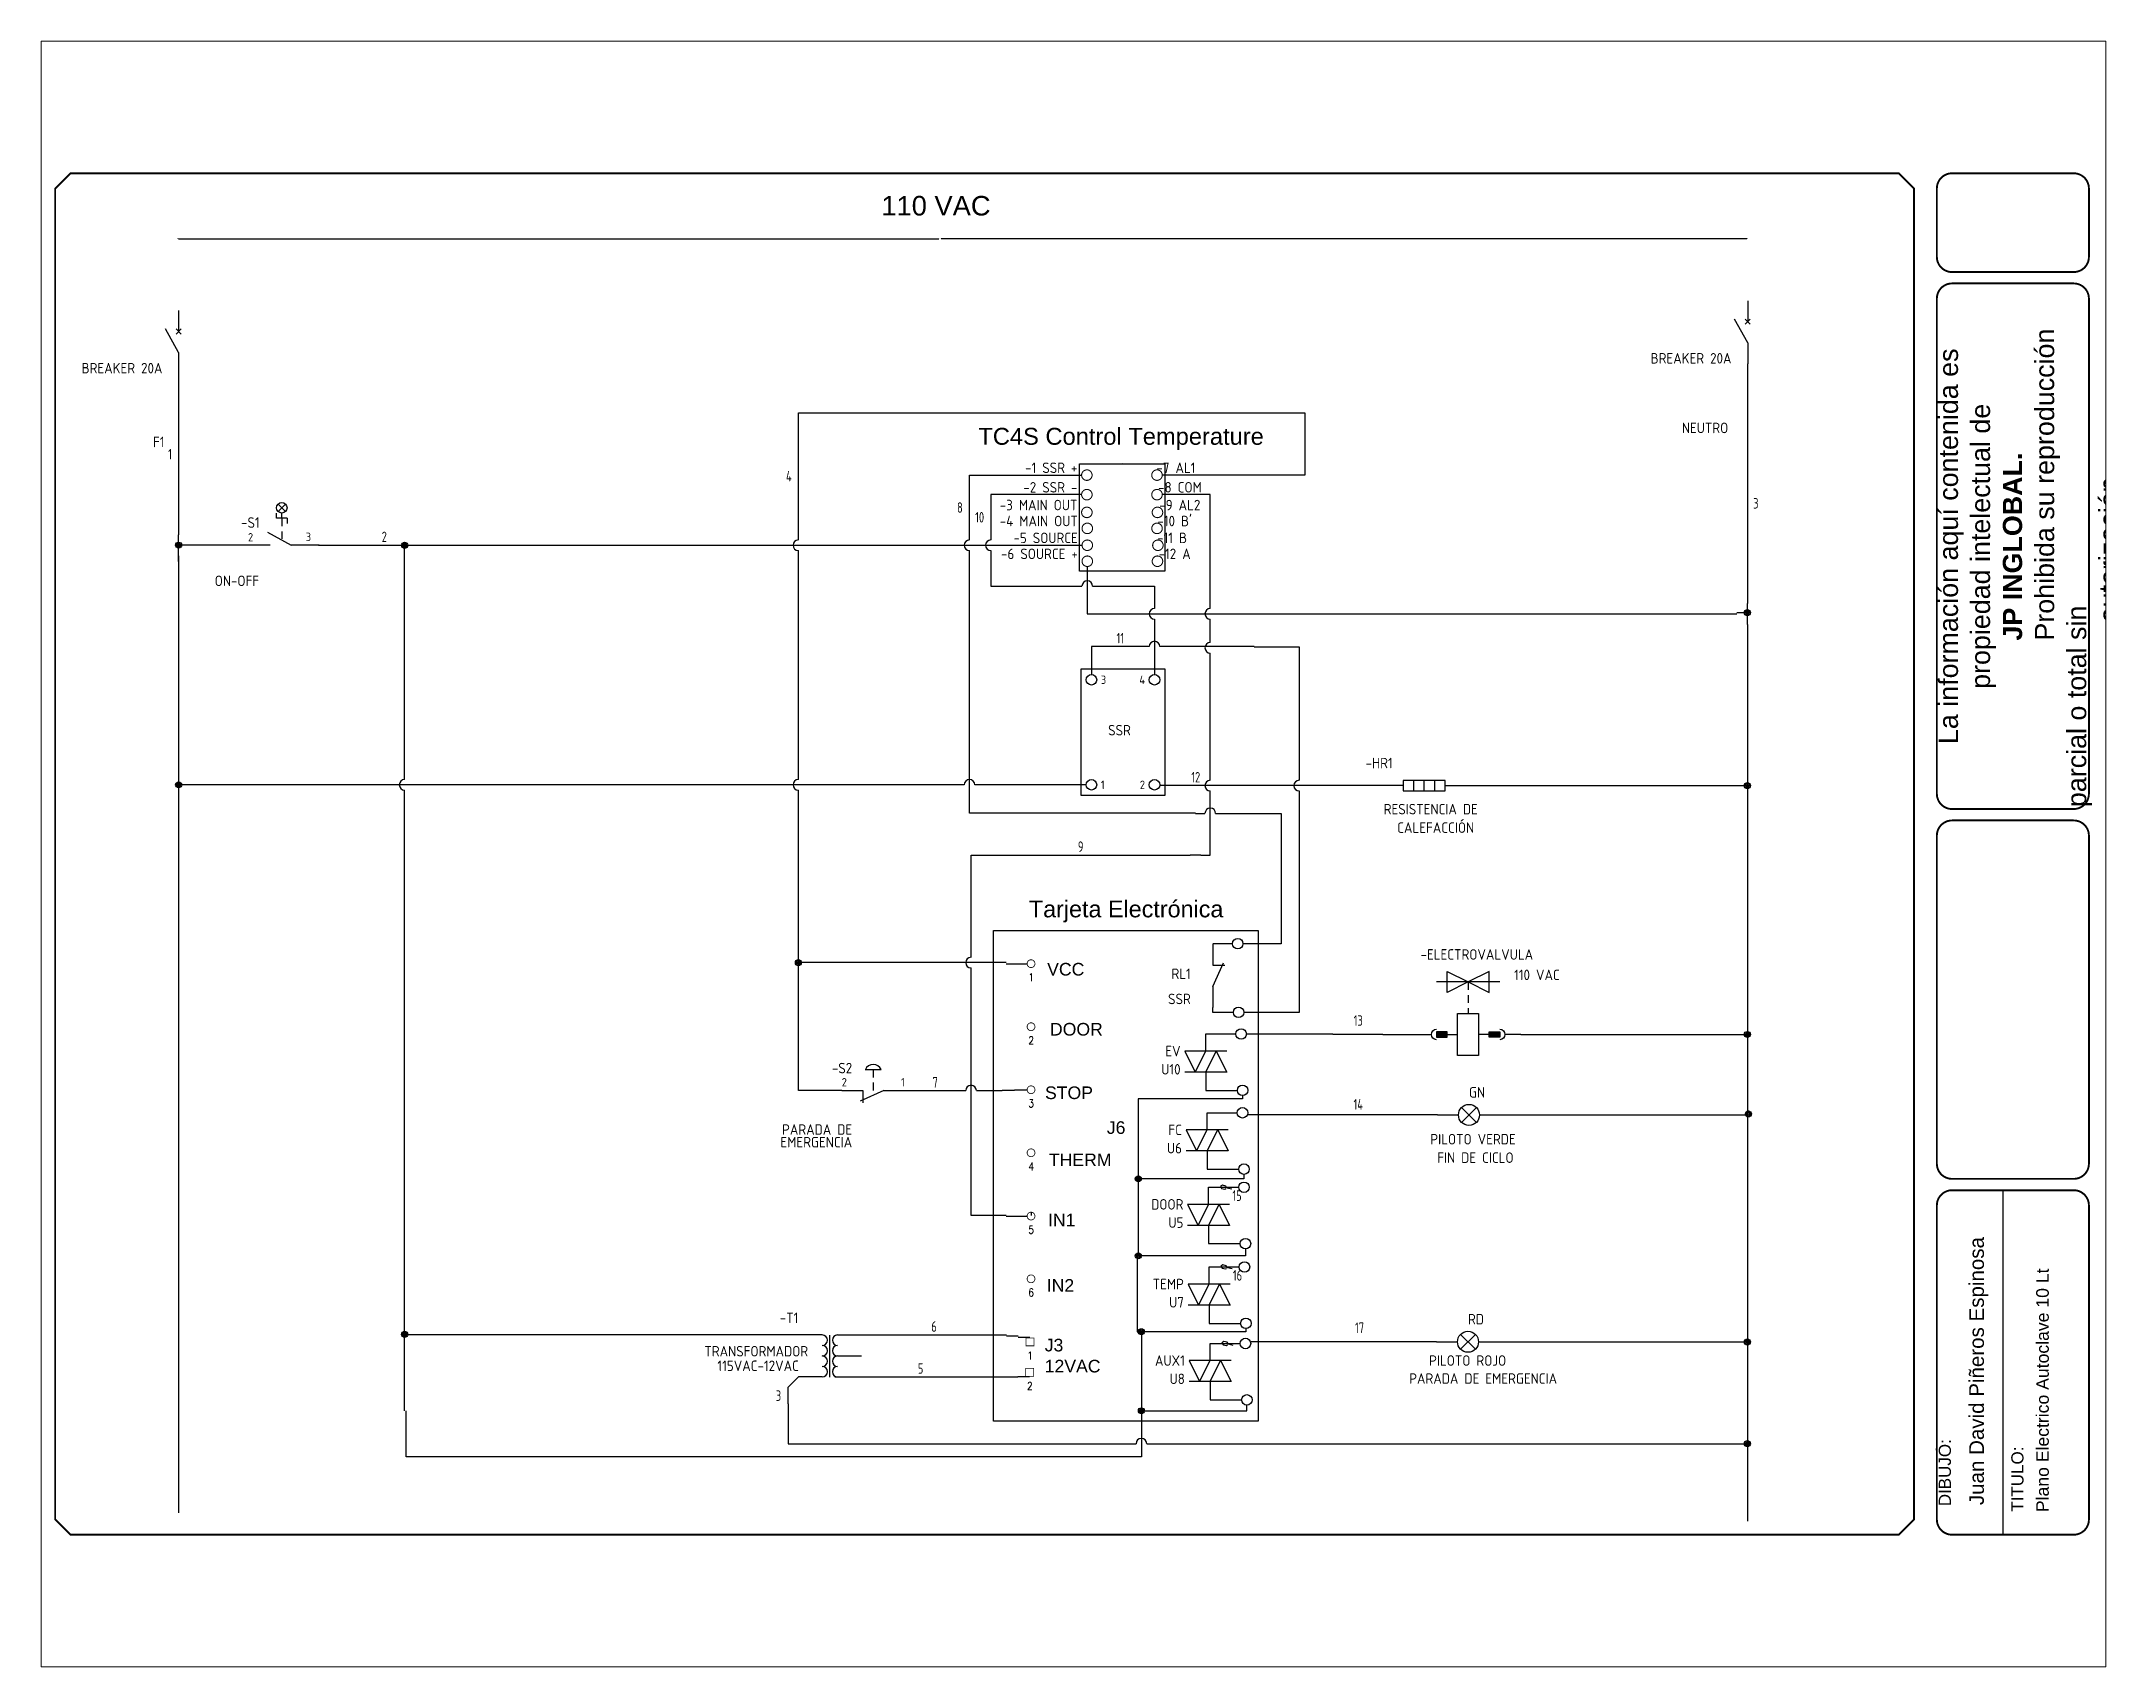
# Paper-space layout 'Presentación1' of a CAD drawing. Extents: x 0.05 to 10.04, y 0.08 to 7.95.
# The model-space entities are those that its viewports show. They can reach past a viewport. Long polylines and large blocks are cut down to what shows.
import ezdxf
from ezdxf.enums import TextEntityAlignment as Align

# ---------------------------------------------------------------- set-up
doc = ezdxf.new("R2010")
doc.units = 0
doc.header["$MEASUREMENT"] = 0
doc.linetypes.add('DASHED', pattern=[0.75, 0.5, -0.25])
for name, color, linetype in [('BLK_12_THHN', 9, 'Continuous'), ('DESC', 150, 'Continuous'), ('DESCCHILD', 20, 'Continuous'), ('LOC', 8, 'Continuous'), ('LOCBOX', 92, 'Continuous'), ('MISC', 7, 'Continuous'), ('SYMS', 7, 'Continuous'), ('TAGS', 150, 'Continuous'), ('TERMS', 123, 'Continuous'), ('TITLE', 7, 'Continuous'), ('WIRENO', 72, 'Continuous'), ('WIRES', 7, 'Continuous'), ('YEL_14_THHN', 255, 'Continuous')]:
    doc.layers.add(name, color=color, linetype=linetype)
doc.styles.add('Anotativo', font='arial.ttf')
doc.styles.get("Standard").update_dxf_attribs({"font": 'arial.ttf'})
doc.styles.add('WD', font='romans.shx')
doc.styles.add('WD_IEC', font='ISOCP2.shx', dxfattribs={"width": 0.9, "height": 4})
doc.dimstyles.get("Standard").update_dxf_attribs({"dimtxt": 0.18, "dimasz": 0.18, "dimexe": 0.18, "dimexo": 0.0625, "dimgap": 0.09, "dimtad": 0, "dimtih": 1, "dimtoh": 1, "dimdec": 4, "dimzin": 0, "dimdsep": 46, "dimtxsty": 'Standard', "dimcen": 0.09, "dimadec": 0, "dimazin": 0, "dimtfac": 1, "dimtdec": 4, "dimtofl": 0, "dimtmove": 0, "dimatfit": 3, "dimfxl": 1, "dimtolj": 1, "dimtzin": 0, "dimarcsym": 0})

psp = doc.layouts.new('Presentación1')

msp = doc.modelspace()

# ---------------------------------------------------------------- texts
at = {"color": 7, "insert": (504.3777, 201.28448), "char_height": 6, "attachment_point": 1}
msp.add_mtext('J6', dxfattribs=at)
at = {"insert": (946.51538, 15.23883), "char_height": 5.9983593, "attachment_point": 1, "rotation": 90}
msp.add_mtext_dynamic_manual_height_columns('Plano Electrico Autoclave 10 Lt', width=126.407416, gutter_width=1, heights=[0], dxfattribs=at)
at = {"layer": 'BLK_12_THHN', "color": 7, "insert": (443.26051, 520.86167), "char_height": 8.0622646, "attachment_point": 7}
msp.add_mtext('TC4S Control Temperature', dxfattribs=at)
at = {"layer": 'DESC', "color": 7, "attachment_point": 1}
for s, width, insert, char_height in [('110 VAC', 55.6893431, (397.11295, 641.73315), 9.294767), ('Tarjeta Electrónica', 102.4554313, (467.29556, 306.31069), 7.9458509), ('STOP', 0.1756482, (474.96444, 217.85668), 6), ('THERM', 0.0135114, (476.81337, 185.9445), 6)]:
    msp.add_mtext_dynamic_manual_height_columns(s, width=width, gutter_width=1, heights=[0], dxfattribs=dict(at, insert=insert, char_height=char_height))
at = {"layer": 'DESC', "color": 7, "char_height": 6, "attachment_point": 1}
for s, insert in [('VCC', (475.98874, 276.67335)), ('DOOR', (477.32659, 248.0981)), ('IN1', (476.41718, 157.33513)), ('IN2', (475.80917, 126.15845)), ('J3\\P12VAC', (474.82794, 97.74533))]:
    msp.add_mtext(s, dxfattribs=dict(at, insert=insert))
at = {"layer": 'LOCBOX', "style": 'Anotativo'}
msp.add_text('TC4S TC', height=0.2, dxfattribs=at).set_placement((511.64309, 514.37094), align=Align.BOTTOM_CENTER)

# ---------------------------------------------------------------- blocks, each defined once
blk = doc.blocks.new('NO_NUM_acade_title')
blk.add_line((32.053, 5.711), (32.053, 0.032))
at = {"layer": 'TITLE'}
for p, q in [((30.594, 22.177), (30.594, 20.781)), ((30.594, 0.281), (30.594, 2.214))]:
    blk.add_line(p, q, dxfattribs=at)
at = {"layer": 'TITLE', "const_width": 0.0312}
blk.add_lwpolyline([(30.594, 0.281), (30.594, 22.177), (30.344, 22.427), (0.281, 22.427), (0.031, 22.177), (0.031, 0.281), (0.281, 0.031), (30.344, 0.031)], close=True, dxfattribs=at)
for points in [[(31.219, 22.427, 0.414214), (30.969, 22.177, 0.414214)], [(33.469, 22.177, 0.414214), (33.219, 22.427, 0.414214)], [(30.969, 21.052, 0.414214), (31.219, 20.802, 0.414214)], [(33.219, 20.802, 0.414214), (33.469, 21.052, 0.414214)], [(31.219, 20.615, 0.414214), (30.969, 20.365, 0.414214)], [(33.469, 20.365, 0.414214), (33.219, 20.615, 0.414214)], [(30.969, 12.219, 0.414214), (31.219, 11.969, 0.414214)], [(33.219, 11.969, 0.414214), (33.469, 12.219, 0.414214)], [(31.219, 11.781, 0.414214), (30.969, 11.531, 0.414214)], [(33.469, 11.531, 0.414214), (33.219, 11.781, 0.414214)], [(30.969, 6.135, 0.414214), (31.219, 5.885, 0.414214)], [(33.219, 5.885, 0.414214), (33.469, 6.135, 0.414214)], [(31.219, 5.698, 0.414214), (30.969, 5.448, 0.414214)], [(33.469, 5.448, 0.414214), (33.219, 5.698, 0.414214)], [(30.969, 0.281, 0.414214), (31.219, 0.031, 0.414214)], [(33.219, 0.031, 0.414214), (33.469, 0.281, 0.414214)]]:
    blk.add_lwpolyline(points, format="xyb", dxfattribs=at)
for points in [[(33.219, 22.427), (31.219, 22.427)], [(30.969, 22.177), (30.969, 21.052)], [(33.469, 22.177), (33.469, 21.052)], [(33.219, 20.802), (31.219, 20.802)], [(30.969, 20.365), (30.969, 12.219)], [(33.219, 20.615), (31.219, 20.615)], [(33.469, 20.365), (33.469, 12.219)], [(31.219, 11.969), (33.219, 11.969)], [(31.219, 11.781), (33.219, 11.781)], [(31.219, 5.885), (33.219, 5.885)], [(30.969, 5.448), (30.969, 0.281)], [(31.219, 5.698), (33.219, 5.698)], [(33.469, 5.448), (33.469, 0.281)], [(31.219, 0.031), (33.219, 0.031)]]:
    blk.add_lwpolyline(points, dxfattribs=at)
at = {"layer": 'TITLE', "color": 7, "const_width": 0.0312}
for points in [[(30.969, 11.531), (30.969, 6.135)], [(33.469, 11.531), (33.469, 6.135)]]:
    blk.add_lwpolyline(points, dxfattribs=at)
at = {"attachment_point": 1, "rotation": 90}
for s, width, heights, insert, char_height in [('\\pi1.0376;La información aquí contenida es \\P\\pi1.9451;propiedad intelectual de\\P\\pi2.7397;{\\fArial|b1|i0|c0|p34;JP INGLOBAL. \\P\\pi0.014096;}Prohibida su reproducción parcial o total sin \\P\\pi3.0418;autorización.', 8.53399, [2.581], (31, 12), 0.31623), ('Juan David Piñeros Espinosa', 4.87681, [0], (31.501, 0.518), 0.24167), ('DIBUJÓ:', 1.84714, [0], (31, 0.5), 0.2), ('TITULO:', 0.5, [0], (32.193, 0.41), 0.2)]:
    blk.add_mtext_dynamic_manual_height_columns(s, width=width, gutter_width=1, heights=heights, dxfattribs=dict(at, insert=insert, char_height=char_height))
blk = doc.blocks.new('VT0002_1-')
at = {"const_width": 0.25}
blk.add_lwpolyline([(0, 1.25, 1), (0, -1.25, 1)], format="xyb", close=True, dxfattribs=at)
at = {"style": 'WD_IEC'}
for tag, p in [('INST', (-2.38, 6.15)), ('LOC', (-2.38, 3.31)), ('DESC1', (-2.44, -6.98)), ('DESC2', (-2.44, -9.88)), ('RATING1', (-2.61, -15.58)), ('DESC3', (-2.44, -12.79))]:
    blk.add_attdef(tag, text='', height=2.5, dxfattribs=at).set_placement(p, align=Align.RIGHT)
at = {"style": 'WD_IEC', "flags": 8}
for tag, height, p in [('TAGSTRIP', 2.5, (-2.25, 0.5)), ('TERM01', 2, (-2.25, -3.25))]:
    blk.add_attdef(tag, text='', height=height, dxfattribs=at).set_placement(p, align=Align.RIGHT)
at = {"style": 'WD_IEC', "flags": 1}
for tag, p, height in [('X4PIN01', (-1.25, 1), 0.25), ('X4TERM01', (-1.25, 0), 0.25), ('X4TERMDESC01', (-1.25, 0.5), 0.4), ('STRIPSEQ', (0, 0), 0.025), ('X2PIN01', (0, 2.25), 0.25), ('X2TERM01', (0, 1.25), 0.25), ('X8PIN01', (0, -0.25), 0.25), ('X2TERMDESC01', (0, 1.75), 0.4), ('X1PIN01', (1.25, 1), 0.25), ('X1TERM01', (1.25, 0), 0.25), ('X1TERMDESC01', (1.25, 0.5), 0.4), ('LINKTERM', (0, -0.04), 0.025), ('X8TERM01', (0, -1.25), 0.25), ('X8TERMDESC01', (0, -0.75), 0.4), ('ASSYCODE', (2.12, -4.36), 1), ('WDTYPE', (2.14, -2.87), 1), ('CATDESC', (2.12, -5.86), 1), ('MFG', (2.12, -7.86), 1.5), ('CAT', (2.12, -10.36), 1.5)]:
    blk.add_attdef(tag, p, '', height=height, dxfattribs=at)
at = {"style": 'WD_IEC'}
blk.add_attdef('CNT', (1.2, 2.12), '', height=2.5, dxfattribs=at)
blk = doc.blocks.new('VDV1TF')
blk.add_lwpolyline([(-2.5, -15), (17.5, -15), (17.5, 15), (-2.5, 15)], close=True)
for centre in [(0, 12.5), (15, 12.5), (0, -12.5), (15, -12.5)]:
    blk.add_circle(centre, 1.25)
at = {"style": 'WD_IEC'}
for tag, p in [('INST', (-5.25, 10.25)), ('TAG1', (-5.25, 3.25)), ('LOC', (-5.25, 6.75)), ('XREF', (-5.25, -1.6)), ('DESC1', (-5.25, -5.6)), ('DESC2', (-5.25, -9.1)), ('DESC3', (-5.25, -12.6))]:
    blk.add_attdef(tag, text='', height=2.5, dxfattribs=at).set_placement(p, align=Align.RIGHT)
at = {"style": 'WD_IEC', "flags": 1}
for tag, p, height in [('X4TERM02', (-1.25, 12.5), 0.32), ('X2TERM02', (0, 13.75), 0.32), ('X2TERM04', (15, 13.75), 0.32), ('X1TERM04', (16.25, 12.5), 0.32), ('X4TERM01', (-1.25, -12.5), 0.32), ('X8TERM01', (0, -13.75), 0.32), ('X8TERM03', (15, -13.75), 0.32), ('X1TERM03', (16.25, -12.5), 0.32), ('ASSYCODE', (18.5, -16.5), 1), ('FAMILY', (18.5, -18), 1), ('CATDESC', (18.5, -19.5), 1)]:
    blk.add_attdef(tag, p, '', height=height, dxfattribs=at)
at = {"style": 'WD_IEC'}
for tag, p in [('TERM02', (2.25, 12.5)), ('TERM01', (2.25, -12.5))]:
    blk.add_attdef(tag, text='', height=2, dxfattribs=at).set_placement(p, align=Align.MIDDLE_LEFT)
for tag, p in [('TERM04', (12.75, 12.5)), ('TERM03', (12.75, -12.5))]:
    blk.add_attdef(tag, text='', height=2, dxfattribs=at).set_placement(p, align=Align.MIDDLE_RIGHT)
at = {"lineweight": 15, "style": 'WD_IEC', "flags": 1}
for tag, p in [('MFG', (7.5, 5)), ('CAT', (7.5, 1))]:
    blk.add_attdef(tag, text='', height=2.7, dxfattribs=at).set_placement(p, align=Align.CENTER)
at = {"lineweight": 15, "style": 'WD_IEC'}
for tag, p in [('RATING2', (7.5, -7)), ('RATING1', (7.5, -3))]:
    blk.add_attdef(tag, text='', height=2.5, dxfattribs=at).set_placement(p, align=Align.CENTER)
blk = doc.blocks.new('WDDOT')
for radius in [0.72, 0.449, 0.223]:
    blk.add_circle((0, 0), radius)
blk = doc.blocks.new('HRE1HT')
for p, q in [((-5, 0), (-10, 0)), ((-2.5, -1.25), (-2.5, 1.25)), ((0, -1.25), (0, 1.25)), ((2.5, -1.25), (2.5, 1.25)), ((5, 0), (10, 0))]:
    blk.add_line(p, q)
blk.add_lwpolyline([(5, 1.25), (-5, 1.25), (-5, -1.25), (5, -1.25)], close=True)
at = {"style": 'WD_IEC'}
for tag, p, height, flags in [('MFG', (7.42, 14.62), 1.5, 9), ('CAT', (7.42, 12.12), 1.5, 9), ('X4TERM01', (-10, 0), 0.32, 1), ('TERM01', (-10, 1), 2, 8), ('X2LINK', (0, 1.88), 0.32, 1), ('X1TERM02', (10, 0), 0.32, 1), ('X8LINK', (0, -1.88), 0.32, 1), ('ASSYCODE', (6, -2.75), 1, 1), ('FAMILY', (6, -4.25), 1, 1), ('CATDESC', (6, -5.75), 1, 1)]:
    blk.add_attdef(tag, p, '', height=height, dxfattribs=dict(at, flags=flags))
for tag, p in [('INST', (-7.5, 11.12)), ('LOC', (-7.5, 7.62)), ('TAG1', (-7.5, 4.12)), ('DESC1', (-7.5, -11.25)), ('DESC2', (-7.5, -14.75)), ('DESC3', (-7.5, -18.25))]:
    blk.add_attdef(tag, text='', height=2.5, dxfattribs=at).set_placement(p, align=Align.RIGHT)
for tag, p in [('RATING1', (7.42, 8.12)), ('RATING2', (7.42, 4.12))]:
    blk.add_attdef(tag, p, '', height=2.5, dxfattribs=at)
at = {"style": 'WD_IEC', "flags": 8}
blk.add_attdef('TERM02', text='', height=2, dxfattribs=at).set_placement((10, 1), align=Align.RIGHT)
at = {"lineweight": 15, "style": 'WD_IEC'}
blk.add_attdef('XREF', text='', height=2.5, dxfattribs=at).set_placement((-7.5, -7.5), align=Align.RIGHT)
blk = doc.blocks.new('HXF1T4')
for p, q in [((-1.88, 0), (-7.5, 0)), ((1.8, 0), (7.5, 0)), ((1.8, -5), (7.5, -5)), ((-1.88, -10), (-7.5, -10)), ((1.8, -10), (7.5, -10))]:
    blk.add_line(p, q)
at = {"linetype": 'DASHED'}
blk.add_line((-0.03, -10.04), (-0.03, -0.04), dxfattribs=at)
for centre, start, end in [((-1.88, -1.25), 270, 90), ((1.8, -1.25), 90, 270), ((-1.88, -3.75), 270, 90), ((1.8, -3.75), 90, 270), ((-1.88, -6.25), 270, 90), ((-1.88, -8.75), 270, 90), ((1.8, -6.25), 90, 270), ((1.8, -8.75), 90, 270)]:
    blk.add_arc(centre, 1.25, start, end)
at = {"style": 'WD_IEC'}
for tag, height, p in [('INST', 2.5, (-7.55, 8.82)), ('TAG1', 2.5, (-7.55, 2.82)), ('LOC', 2.5, (-7.55, 5.82)), ('RATING1', 2.5, (8.93, 2.84)), ('TERM03', 2, (7.25, 0.47)), ('TERM05', 2, (7.25, -4.51)), ('TERM04', 2, (7.25, -9.51)), ('DESC1', 2.5, (-7.42, -16.69)), ('DESC2', 2.5, (-7.42, -19.69)), ('DESC3', 2.5, (-7.42, -22.69))]:
    blk.add_attdef(tag, text='', height=height, dxfattribs=at).set_placement(p, align=Align.RIGHT)
at = {"style": 'WD_IEC', "flags": 1}
for tag, p, height in [('MFG', (2.49, 8.59), 1.5), ('CAT', (2.49, 6.09), 1.5), ('X4TERM01', (-7.5, 0), 0.32), ('X1TERM03', (7.5, 0), 0.32), ('X4TERM05', (7.5, -5), 0.32), ('X4TERM02', (-7.5, -10), 0.32), ('X4TERM04', (7.5, -10), 0.32), ('ASSYCODE', (2.44, -11.68), 1), ('FAMILY', (2.44, -13.22), 1), ('CATDESC', (2.44, -14.72), 1)]:
    blk.add_attdef(tag, p, '', height=height, dxfattribs=at)
at = {"style": 'WD_IEC'}
for tag, p in [('TERM01', (-7.97, 0.51)), ('TERM02', (-7.97, -9.46))]:
    blk.add_attdef(tag, p, '', height=2, dxfattribs=at)
at = {"lineweight": 15, "style": 'WD_IEC'}
blk.add_attdef('XREF', text='', height=2.5, dxfattribs=at).set_placement((-7.42, -13.69), align=Align.RIGHT)
blk = doc.blocks.new('HSW11S77')
for p, q in [((-0.97, 6.41), (-0.97, 7.66)), ((1.53, 6.41), (-0.97, 6.41)), ((-0.6, 9.79), (1.16, 8.02)), ((-0.6, 8.02), (1.16, 9.79)), ((0.28, 6.41), (0.28, 7.66)), ((0.28, 6.41), (0.28, 4.53)), ((1.53, 6.41), (1.53, 5.16)), ((-2.5, 0), (-7.5, 0)), ((-3.12, 3.12), (2.5, 0)), ((0.28, 3.28), (0.28, 1.54)), ((7.5, 0), (2.5, 0))]:
    blk.add_line(p, q)
blk.add_circle((0.28, 8.91), 1.25)
at = {"style": 'WD_IEC'}
for tag, p in [('INST', (-4.97, 10.15)), ('TAG1', (-4.97, 4.15)), ('LOC', (-4.97, 7.15)), ('DESC1', (-5.12, -9.72)), ('DESC3', (-5.12, -15.72)), ('DESC2', (-5.12, -12.72))]:
    blk.add_attdef(tag, text='', height=2.5, dxfattribs=at).set_placement(p, align=Align.RIGHT)
for tag, p, height, flags in [('X2LINK', (0, 10.92), 0.32, 1), ('MFG', (4.11, 13), 1.5, 1), ('CAT', (4.11, 10.42), 1.5, 1), ('TERM01', (-7.75, 0.9), 2, 8), ('X4TERM01', (-7.5, 0), 0.32, 1), ('X8LINK', (0, 0.57), 0.32, 1), ('X1TERM02', (7.5, 0), 0.32, 1), ('ASSYCODE', (3.47, -2.55), 1, 1), ('FAMILY', (3.47, -4.05), 1, 1), ('CATDESC', (3.47, -5.55), 1, 1), ('CONTACT', (3.53, -7.03), 1, 1), ('COMMON', (4.78, -8.28), 1, 1)]:
    blk.add_attdef(tag, p, '', height=height, dxfattribs=dict(at, flags=flags))
at = {"style": 'WD_IEC', "flags": 8}
blk.add_attdef('TERM02', text='', height=2, dxfattribs=at).set_placement((7.25, 1), align=Align.RIGHT)
at = {"lineweight": 15, "style": 'WD_IEC'}
for tag, p in [('XREF', (-5.12, -6.72)), ('WDTAGALT', (-5.12, -18.72))]:
    blk.add_attdef(tag, text='', height=2.5, dxfattribs=at).set_placement(p, align=Align.RIGHT)
blk = doc.blocks.new('HPB12M')
for p, q in [((-1.88, 5), (1.88, 5)), ((0, 5), (0, 3.12)), ((-7.5, 0), (-2.5, 0)), ((2.5, 0), (-3.12, -2.5)), ((-2.5, 0), (-2.5, -2.87)), ((0, 1.94), (0, 0)), ((2.5, 0), (7.5, 0))]:
    blk.add_line(p, q)
blk.add_arc((0, 4.22), 2.03, 22.6199, 157.3801)
at = {"style": 'WD_IEC'}
for tag, p in [('INST', (-5, 10.12)), ('TAG1', (-5, 4.12)), ('LOC', (-5, 7.12)), ('DESC1', (-5, -10.5)), ('DESC3', (-5, -16.5)), ('DESC2', (-5, -13.5))]:
    blk.add_attdef(tag, text='', height=2.5, dxfattribs=at).set_placement(p, align=Align.RIGHT)
for tag, p, height, flags in [('MFG', (4.92, 12.12), 1.5, 9), ('CAT', (4.92, 9.62), 1.5, 9), ('X4TERM01', (-7.5, 0), 0.32, 1), ('TERM01', (-7.5, 1), 2, 8), ('X1TERM02', (7.5, 0), 0.32, 1), ('X8LINK', (0, -1.74), 0.32, 1), ('ASSYCODE', (3.5, -2.75), 1, 1), ('FAMILY', (3.5, -4.25), 1, 1), ('CATDESC', (3.5, -5.75), 1, 1), ('CONTACT', (3.5, -7.5), 1, 1), ('COMMON', (4.75, -8.75), 1, 1)]:
    blk.add_attdef(tag, p, '', height=height, dxfattribs=dict(at, flags=flags))
at = {"style": 'WD_IEC', "flags": 8}
blk.add_attdef('TERM02', text='', height=2, dxfattribs=at).set_placement((7.5, 1), align=Align.RIGHT)
at = {"lineweight": 15, "style": 'WD_IEC'}
blk.add_attdef('XREF', text='', height=2.5, dxfattribs=at).set_placement((-5, -7.5), align=Align.RIGHT)
blk = doc.blocks.new('VCB1')
for p, q in [((0, 7.5), (0, 2.5)), ((0, -2.5), (-3.12, 3.12)), ((0.62, 1.88), (-0.62, 3.12)), ((-0.62, 1.88), (0.62, 3.12)), ((0, -2.5), (0, -7.5))]:
    blk.add_line(p, q)
at = {"style": 'WD_IEC'}
for tag, p in [('INST', (-8, 5.25)), ('TAG1', (-8, -1.75)), ('LOC', (-8, 1.75)), ('RATING1', (-8, -6.35)), ('DESC1', (-8, -14.35)), ('DESC3', (-8, -21.35)), ('DESC2', (-8, -17.85))]:
    blk.add_attdef(tag, text='', height=2.5, dxfattribs=at).set_placement(p, align=Align.RIGHT)
blk.add_attdef('TERM01', text='', height=2, rotation=90, dxfattribs=at).set_placement((-1, 7.5), align=Align.RIGHT)
at = {"style": 'WD_IEC', "flags": 1}
for tag, p, height in [('X2TERM01', (0, 7.5), 0.32), ('MFG', (2.75, 6.5), 1.5), ('CAT', (2.75, 4), 1.5), ('X4LINK', (-2, 0), 0.32), ('X1LINK', (-0.5, 0), 0.32), ('X8TERM02', (0, -7.5), 0.32), ('ASSYCODE', (1, -9), 1), ('FAMILY', (1, -10.5), 1), ('CATDESC', (1, -12), 1), ('CONTACT', (1, -13.5), 1), ('COMMON', (2.25, -14.75), 1)]:
    blk.add_attdef(tag, p, '', height=height, dxfattribs=at)
at = {"style": 'WD_IEC'}
blk.add_attdef('TERM02', (-1, -7.5), '', height=2, rotation=90, dxfattribs=at)
at = {"lineweight": 15, "style": 'WD_IEC'}
blk.add_attdef('XREF', text='', height=2.5, dxfattribs=at).set_placement((-8, -10.35), align=Align.RIGHT)
blk = doc.blocks.new('HLT1R')
for p, q in [((-7.5, 0), (-2.5, 0)), ((1.77, -1.77), (-1.77, 1.77)), ((1.77, 1.77), (-1.77, -1.77)), ((2.5, 0), (7.5, 0))]:
    blk.add_line(p, q)
blk.add_circle((0, 0), 2.5)
at = {"style": 'WD_IEC'}
for tag, p in [('INST', (-5, 11.12)), ('LOC', (-5, 7.62)), ('TAG1', (-5, 4.12)), ('DESC1', (-5, -10)), ('DESC3', (-5, -17)), ('DESC2', (-5, -13.5))]:
    blk.add_attdef(tag, text='', height=2.5, dxfattribs=at).set_placement(p, align=Align.RIGHT)
for tag, p, height, flags in [('MFG', (4.92, 12.12), 1.5, 9), ('CAT', (4.92, 9.62), 1.5, 9), ('X4TERM01', (-7.5, 0), 0.32, 1), ('TERM01', (-7.5, 1), 2, 8), ('X2LINK', (0, 2.5), 0.32, 1), ('X1TERM02', (7.5, 0), 0.32, 1), ('X8LINK', (0, -2.5), 0.32, 1), ('ASSYCODE', (8.5, -4), 1, 1), ('FAMILY', (8.5, -5.5), 1, 1), ('CATDESC', (8.5, -7), 1, 1)]:
    blk.add_attdef(tag, p, '', height=height, dxfattribs=dict(at, flags=flags))
at = {"lineweight": 15, "style": 'WD_IEC'}
blk.add_attdef('COLOR', (0, 4.12), '', height=2.5, dxfattribs=at)
at = {"style": 'WD_IEC', "flags": 8}
blk.add_attdef('TERM02', text='', height=2, dxfattribs=at).set_placement((7.5, 1), align=Align.RIGHT)
at = {"lineweight": 15, "style": 'WD_IEC'}
for tag, p in [('XREF', (-5, -6.25)), ('WDTAGALT', (-5, -20))]:
    blk.add_attdef(tag, text='', height=2.5, dxfattribs=at).set_placement(p, align=Align.RIGHT)
blk = doc.blocks.new('HLT1G')
for p, q in [((-7.5, 0), (-2.5, 0)), ((1.77, -1.77), (-1.77, 1.77)), ((1.77, 1.77), (-1.77, -1.77)), ((2.5, 0), (7.5, 0))]:
    blk.add_line(p, q)
blk.add_circle((0, 0), 2.5)
at = {"style": 'WD_IEC'}
for tag, p in [('INST', (-5, 11.12)), ('LOC', (-5, 7.62)), ('TAG1', (-5, 4.12)), ('DESC1', (-5, -10)), ('DESC3', (-5, -17)), ('DESC2', (-5, -13.5))]:
    blk.add_attdef(tag, text='', height=2.5, dxfattribs=at).set_placement(p, align=Align.RIGHT)
for tag, p, height, flags in [('MFG', (4.92, 12.12), 1.5, 9), ('CAT', (4.92, 9.62), 1.5, 9), ('X4TERM01', (-7.5, 0), 0.32, 1), ('TERM01', (-7.5, 1), 2, 8), ('X2LINK', (0, 2.5), 0.32, 1), ('X1TERM02', (7.5, 0), 0.32, 1), ('X8LINK', (0, -2.5), 0.32, 1), ('ASSYCODE', (8.5, -4), 1, 1), ('FAMILY', (8.5, -5.5), 1, 1), ('CATDESC', (8.5, -7), 1, 1)]:
    blk.add_attdef(tag, p, '', height=height, dxfattribs=dict(at, flags=flags))
at = {"lineweight": 15, "style": 'WD_IEC'}
blk.add_attdef('COLOR', (0, 4.12), '', height=2.5, dxfattribs=at)
at = {"style": 'WD_IEC', "flags": 8}
blk.add_attdef('TERM02', text='', height=2, dxfattribs=at).set_placement((7.5, 1), align=Align.RIGHT)
at = {"lineweight": 15, "style": 'WD_IEC'}
for tag, p in [('XREF', (-5, -6.25)), ('WDTAGALT', (-5, -20))]:
    blk.add_attdef(tag, text='', height=2.5, dxfattribs=at).set_placement(p, align=Align.RIGHT)
blk = doc.blocks.new('*D44')
at = {"layer": 'Defpoints', "color": 0, "transparency": 16777216}
for p in [(62.6, 621.27), (809.08, 621.27), (809.08, 621.27)]:
    blk.add_point(p, dxfattribs=at)
at = {"layer": 'DESC', "color": 0, "lineweight": -2, "transparency": 16777216}
for p, q in [((62.6, 621.33), (62.6, 621.45)), ((62.78, 621.27), (424.38, 621.27)), ((808.9, 621.27), (425.53, 621.27)), ((809.08, 621.33), (809.08, 621.45))]:
    blk.add_line(p, q, dxfattribs=at)
at = {"layer": 'DESC', "color": 0, "transparency": 16777216}
for points in [[(62.78, 621.3), (62.78, 621.24), (62.6, 621.27)], [(808.9, 621.3), (808.9, 621.24), (809.08, 621.27)]]:
    blk.add_solid(points, dxfattribs=at)
at = {"layer": 'DESC', "color": 0, "transparency": 16777216, "insert": (424.96, 621.27), "char_height": 0.18, "attachment_point": 5}
blk.add_mtext('\\A1;110 VAC', dxfattribs=at)
blk = doc.blocks.new('HT0002_1-')
at = {"const_width": 0.0125}
blk.add_lwpolyline([(0, 0.062, 1), (0, -0.062, 1)], format="xyb", close=True, dxfattribs=at)
at = {"style": 'WD', "width": 0.85}
for tag, p in [('INST', (0, 0.416)), ('LOC', (0, 0.26)), ('CNT', (0.001, 0.108)), ('TAGSTRIP', (0.002, -0.279)), ('DESC1', (0, -0.453)), ('DESC2', (0, -0.625)), ('DESC3', (0, -0.797))]:
    blk.add_attdef(tag, text='', height=0.125, dxfattribs=at).set_placement(p, align=Align.CENTER)
at = {"style": 'WD', "flags": 1}
for tag, p, height in [('X4TERM01', (-0.062, 0), 0.0125), ('X4TERMDESC01', (-0.055, -0.023), 0.025), ('X2TERMDESC01', (-0.006, 0.029), 0.025), ('STRIPSEQ', (0, 0), 0.00125), ('X2TERM01', (0, 0.062), 0.0125), ('X2PIN01', (0.033, 0.084), 0.0125), ('X1TERMDESC01', (0.039, 0.007), 0.025), ('X1TERM01', (0.062, 0), 0.0125), ('X1PIN01', (0.087, 0.016), 0.0125), ('X4PIN01', (-0.114, -0.038), 0.0125), ('LINKTERM', (0, -0.002), 0.00125), ('X8TERM01', (0, -0.062), 0.0125), ('X8TERMDESC01', (0, -0.054), 0.025), ('X8PIN01', (0.026, -0.096), 0.0125)]:
    blk.add_attdef(tag, p, '', height=height, dxfattribs=at)
at = {"linetype": 'Continuous', "style": 'WD', "width": 0.8, "flags": 1}
blk.add_attdef('MFG', text='', height=0.109, dxfattribs=at).set_placement((0.088, -0.406), align=Align.RIGHT)
at = {"style": 'WD', "width": 0.7, "flags": 1}
blk.add_attdef('ASSYCODE', (0.062, -0.281), '', height=0.01, dxfattribs=at)
at = {"style": 'WD', "flags": 9}
for tag, p in [('WDTYPE', (0.121, -0.263)), ('WDBLKNAM', (0.059, -0.575))]:
    blk.add_attdef(tag, text='', height=0.01, dxfattribs=at).set_placement(p, align=Align.RIGHT)
at = {"linetype": 'Continuous', "style": 'WD', "width": 0.8, "flags": 1}
blk.add_attdef('CAT', (-0.131, -0.563), '', height=0.109, dxfattribs=at)
blk = doc.blocks.new('HT0001_1-')
at = {"const_width": 0.0125}
blk.add_lwpolyline([(0.062, -0.062), (-0.062, -0.062), (-0.062, 0.062), (0.062, 0.062)], close=True, dxfattribs=at)
at = {"style": 'WD', "width": 0.85}
for tag, p in [('INST', (0, 0.419)), ('LOC', (0, 0.265)), ('TAGSTRIP', (0.002, -0.279)), ('DESC1', (0, -0.453)), ('DESC2', (0, -0.625)), ('DESC3', (0, -0.797))]:
    blk.add_attdef(tag, text='', height=0.125, dxfattribs=at).set_placement(p, align=Align.CENTER)
at = {"linetype": 'Continuous', "style": 'WD', "width": 0.85}
blk.add_attdef('CNT', text='', height=0.125, dxfattribs=at).set_placement((0.002, 0.114), align=Align.CENTER)
at = {"style": 'WD', "flags": 1}
for tag, p, height in [('X4TERM01', (-0.062, 0), 0.0125), ('X4TERMDESC01', (-0.055, -0.023), 0.025), ('X2TERMDESC01', (-0.006, 0.029), 0.025), ('STRIPSEQ', (0, 0), 0.00125), ('X2TERM01', (0, 0.062), 0.0125), ('X2PIN01', (0.033, 0.084), 0.0125), ('X1TERMDESC01', (0.039, 0.007), 0.025), ('X1TERM01', (0.062, 0), 0.0125), ('X1PIN01', (0.087, 0.016), 0.0125), ('X4PIN01', (-0.114, -0.038), 0.0125), ('LINKTERM', (0, -0.002), 0.00125), ('X8TERM01', (0, -0.062), 0.0125), ('X8TERMDESC01', (0, -0.054), 0.025), ('X8PIN01', (0.026, -0.096), 0.0125)]:
    blk.add_attdef(tag, p, '', height=height, dxfattribs=at)
at = {"linetype": 'Continuous', "style": 'WD', "width": 0.8, "flags": 1}
blk.add_attdef('MFG', text='', height=0.109, dxfattribs=at).set_placement((0.088, -0.406), align=Align.RIGHT)
at = {"style": 'WD', "width": 0.7, "flags": 1}
blk.add_attdef('ASSYCODE', (0.062, -0.281), '', height=0.01, dxfattribs=at)
at = {"style": 'WD', "flags": 9}
for tag, p in [('WDTYPE', (0.121, -0.263)), ('WDBLKNAM', (0.059, -0.575))]:
    blk.add_attdef(tag, text='', height=0.01, dxfattribs=at).set_placement(p, align=Align.RIGHT)
at = {"linetype": 'Continuous', "style": 'WD', "width": 0.8, "flags": 1}
blk.add_attdef('CAT', (-0.131, -0.563), '', height=0.109, dxfattribs=at)
blk = doc.blocks.new('VDI1V3')
for p, q in [((0, 2.5), (0, 5)), ((5, 2.5), (-5, 2.5)), ((-5, 2.5), (-2.5, -2.5)), ((-2.5, -2.5), (0, 2.5)), ((0, -2.5), (2.5, 2.5)), ((2.5, 2.5), (5, -2.5)), ((5, -2.5), (-5, -2.5)), ((0, -2.5), (0, -5)), ((0, -5), (0, -5))]:
    blk.add_line(p, q)
at = {"style": 'WD_IEC'}
for tag, p in [('INST', (-6, 7.95)), ('LOC', (-6, 4.64)), ('TAG1', (-6, 1.25)), ('DESC1', (-6, -7.01)), ('DESC2', (-6, -10.26)), ('DESC3', (-6, -13.52))]:
    blk.add_attdef(tag, text='', height=2.5, dxfattribs=at).set_placement(p, align=Align.RIGHT)
blk.add_attdef('TERM01', (-1, 5), '', height=2, rotation=90, dxfattribs=at)
at = {"style": 'WD_IEC', "flags": 1}
for tag, p, height in [('X2TERM01', (0, 5), 0.32), ('MFG', (5.33, 7.17), 1.5), ('CAT', (5.33, 4.67), 1.5), ('X8TERM02', (0, -5), 0.32), ('ASSYCODE', (5.51, -5.7), 1), ('WDBLKNAM', (5.51, -10.2), 1), ('FAMILY', (5.51, -7.2), 1), ('CATDESC', (5.51, -8.7), 1)]:
    blk.add_attdef(tag, p, '', height=height, dxfattribs=at)
at = {"lineweight": 15, "style": 'WD_IEC'}
for tag, p in [('RATING1', (-6, -3.75)), ('XREF', (-6, -16.51))]:
    blk.add_attdef(tag, text='', height=2.5, dxfattribs=at).set_placement(p, align=Align.RIGHT)
at = {"style": 'WD_IEC'}
blk.add_attdef('TERM02', text='', height=2, rotation=90, dxfattribs=at).set_placement((-1, -5), align=Align.RIGHT)
blk = doc.blocks.new('VT0_02')
blk.add_circle((0, 0), 1.25)
at = {"style": 'WD_IEC', "flags": 1}
for tag, p in [('X4TERM01', (-1.25, 0)), ('X2TERM01', (0, 1.25)), ('X1TERM01', (1.25, 0)), ('X8TERM01', (0, -1.25))]:
    blk.add_attdef(tag, p, '', height=0.32, dxfattribs=at)
blk = doc.blocks.new('HSVC1')
for p, q in [((-12.5, 0), (-8.75, 0)), ((-5, 0), (-2.5, 0)), ((5, 0), (2.5, 0)), ((12.5, 0), (8.75, 0)), ((0, -6.25), (0, -5)), ((0, -9.38), (0, -7.5)), ((7.5, -12.5), (-7.5, -12.5)), ((0, -12.5), (-5, -10)), ((-5, -10), (-5, -15)), ((-5, -15), (0, -12.5)), ((0, -12.5), (5, -10)), ((0, -12.5), (0, -10.62)), ((5, -15), (0, -12.5)), ((5, -10), (5, -15))]:
    blk.add_line(p, q)
for points in [[(2.5, 5), (-2.5, 5), (-2.5, -5), (2.5, -5)], [(-7.5, -0.62), (-7.5, 0.62), (-5, 0.62), (-5, -0.62)], [(7.5, -0.62), (7.5, 0.62), (5, 0.62), (5, -0.62)]]:
    blk.add_lwpolyline(points, close=True)
for centre, start, end in [((-7.5, 0), 90, 270), ((7.5, 0), 270, 90)]:
    blk.add_arc(centre, 1.25, start, end)
for points in [[(-5, -0.62), (-7.5, -0.62), (-5, 0.62), (-7.5, 0.62)], [(5, -0.62), (7.5, -0.62), (5, 0.62), (7.5, 0.62)]]:
    blk.add_solid(points)
at = {"style": 'WD_IEC'}
for tag, p in [('INST', (-2.5, 12.62)), ('LOC', (-2.5, 9.62)), ('TAG1', (-2.5, 6.62)), ('DESC1', (-2.5, -20)), ('DESC3', (-2.5, -27)), ('DESC2', (-2.5, -23.5))]:
    blk.add_attdef(tag, text='', height=2.5, dxfattribs=at).set_placement(p, align=Align.RIGHT)
for tag, height, flags, p in [('MFG', 1.5, 9, (5.25, 9.75)), ('CAT', 1.5, 9, (5.25, 7.25)), ('TERM02', 2, 8, (12.5, 1))]:
    blk.add_attdef(tag, text='', height=height, dxfattribs=dict(at, flags=flags)).set_placement(p, align=Align.RIGHT)
for tag, p, height, flags in [('X2LINK', (0, 5), 0.32, 1), ('X4TERM01', (-12.5, 0), 0.32, 1), ('TERM01', (-12.5, 1), 2, 8), ('X1TERM02', (12.5, 0), 0.32, 1), ('ASSYCODE', (3.5, -2.75), 1, 1), ('FAMILY', (3.5, -4.25), 1, 1), ('CATDESC', (3.5, -5.75), 1, 1), ('X8LINK', (0, -12.5), 0.32, 1)]:
    blk.add_attdef(tag, p, '', height=height, dxfattribs=dict(at, flags=flags))
at = {"lineweight": 15, "style": 'WD_IEC'}
for tag, p in [('NO', (26.25, 0)), ('NC', (26.25, -3))]:
    blk.add_attdef(tag, text='', height=2.5, dxfattribs=at).set_placement(p, align=Align.RIGHT)
for tag, p in [('XREFNO', (27.75, 0)), ('XREFNC', (27.75, -3)), ('WDTAGALT', (28, -6))]:
    blk.add_attdef(tag, p, '', height=2.5, dxfattribs=at)
blk = doc.blocks.new('WD_WNV')
at = {"linetype": 'Continuous', "style": 'WD_IEC', "width": 0.8}
blk.add_attdef('WIRENO', text='', height=2.5, dxfattribs=at).set_placement((-1.6, 0), align=Align.MIDDLE_RIGHT)
at = {"style": 'WD_IEC', "flags": 1}
for tag, p in [('W08USER', (-1, 0.375)), ('W04USER', (-1, 0.875)), ('W05USER', (-1, 0.75)), ('W09USER', (-1, 0.25)), ('W03USER', (-1, 1)), ('W06USER', (-1, 0.625)), ('W07USER', (-1, 0.5)), ('W02USER', (-1, 1.125)), ('W01USER', (-1, 1.25)), ('W10USER', (-1, 0.125))]:
    blk.add_attdef(tag, text='', height=0.08, dxfattribs=at).set_placement(p, align=Align.CENTER)
blk = doc.blocks.new('WD_WNH')
at = {"linetype": 'Continuous', "style": 'WD_IEC', "width": 0.8}
blk.add_attdef('WIRENO', text='', height=2.5, dxfattribs=at).set_placement((0, 0.75), align=Align.CENTER)
at = {"style": 'WD_IEC', "flags": 1}
for tag, p in [('W08USER', (0, 0.375)), ('W04USER', (0, 0.875)), ('W05USER', (0, 0.75)), ('W09USER', (0, 0.25)), ('W03USER', (0, 1)), ('W06USER', (0, 0.625)), ('W07USER', (0, 0.5)), ('W02USER', (0, 1.125)), ('W01USER', (0, 1.25)), ('W10USER', (0, 0.125))]:
    blk.add_attdef(tag, text='', height=0.08, dxfattribs=at).set_placement(p, align=Align.CENTER)
blk = doc.blocks.new('VCR22')
for p, q in [((0, 7.5), (0, 2.5)), ((0, -2.5), (2.5, 3.12)), ((0, 2.5), (2.87, 2.5)), ((0, -2.5), (0, -7.5))]:
    blk.add_line(p, q)
at = {"style": 'WD_IEC'}
for tag, p in [('INST', (-5.25, 5.25)), ('TAG2', (-5.25, -0.75)), ('LOC', (-5.25, 2.25)), ('DESC1', (-5.25, -6.75)), ('XREF', (-5.25, -3.75)), ('DESC2', (-5.25, -9.75)), ('DESC3', (-5.25, -12.75))]:
    blk.add_attdef(tag, text='', height=2.5, dxfattribs=at).set_placement(p, align=Align.RIGHT)
blk.add_attdef('TERM01', text='', height=2, rotation=90, dxfattribs=at).set_placement((-1, 7.5), align=Align.RIGHT)
at = {"style": 'WD_IEC', "flags": 1}
for tag, p, height in [('X2TERM01', (0, 7.5), 0.32), ('X4LINK', (-0.55, 0), 0.32), ('X1LINK', (1.92, 0), 0.32), ('CONTACT', (4, -3.5), 1), ('FAMILY', (4, -5), 1), ('COMMON', (5.25, -4.75), 1), ('X8TERM02', (0, -7.5), 0.32)]:
    blk.add_attdef(tag, p, '', height=height, dxfattribs=at)
at = {"style": 'WD_IEC'}
blk.add_attdef('TERM02', (-1, -7.5), '', height=2, rotation=90, dxfattribs=at)

# ---------------------------------------------------------------- dimensions: what is measured, and where the dimension line sits
at = {"layer": 'DESC', "color": 7}
dim = msp.add_linear_dim(base=(809.08203, 621.26998), p1=(62.60344, 621.26998), p2=(809.08203, 621.26998), text='110 VAC', dimstyle='Standard', dxfattribs=at)
dim.commit()
dim.dimension.update_dxf_attribs({"geometry": '*D44', "text_midpoint": (424.95762, 621.26998), "dimtype": 160})

# ---------------------------------------------------------------- linework, layer by layer
at = {"layer": 'LOCBOX'}
for points in [[(491.31401, 514.27094), (531.97217, 514.27094), (531.97217, 463.19643), (491.31401, 463.19643)], [(450.42568, 292.06395), (576.39779, 292.06395), (576.39779, 58.52454), (450.42568, 58.52454)]]:
    msp.add_lwpolyline(points, close=True, dxfattribs=at)
at = {"layer": 'WIRENO'}
for points in [[(563.84216, 168.96111), (561.50911, 169.51223), (560.91919, 170.46705), (559.37421, 170.83201), (558.41939, 170.24208), (559.00931, 169.28726), (560.55429, 168.9223), (561.03102, 169.21685)], [(564.07142, 131.01562), (561.73837, 131.56673), (561.14844, 132.52156), (559.60346, 132.88651), (558.64864, 132.29659), (559.23856, 131.34177), (560.78354, 130.97681), (561.26028, 131.27135)], [(564.53814, 94.59508), (562.20509, 95.14619), (561.61517, 96.10102), (560.07019, 96.46597), (559.11537, 95.87605), (559.70529, 94.92123), (561.25027, 94.55627), (561.72701, 94.85081)]]:
    msp.add_lwpolyline(points, dxfattribs=at)
at = {"layer": 'WIRES'}
msp.add_line((468.31933, 274.42575), (468.31933, 274.42575), dxfattribs=at)
at = {"layer": 'YEL_14_THHN', "color": 7}
for p, q in [((809.15557, 561.89375), (809.15557, 447.81091)), ((62.80432, 557.18229), (62.80432, 480.47162)), ((357.64179, 478.01162), (357.64179, 538.57777)), ((357.64179, 538.57777), (444.74605, 538.57777)), ((444.74605, 538.57777), (598.60461, 538.57777)), ((598.60461, 538.57777), (598.60461, 508.85565)), ((439.04015, 478.01162), (439.04015, 508.85565)), ((439.04015, 508.85565), (492.38015, 508.85565)), ((598.60461, 508.85565), (530.75607, 508.85565)), ((492.38015, 499.55883), (449.20015, 499.55883)), ((449.20015, 499.55883), (449.20015, 478.01162)), ((553.61607, 499.55883), (530.75607, 499.55883)), ((553.61607, 445.35091), (553.61607, 499.55883)), ((62.80432, 467.72254), (62.80432, 480.47162)), ((96.28785, 475.47256), (62.80432, 475.47256)), ((129.72471, 475.45527), (126.06301, 475.45527)), ((129.25783, 475.47162), (492.59139, 475.47162)), ((170.3177, 363.98381), (170.3177, 475.47162)), ((357.64179, 363.98381), (357.64179, 472.93162)), ((439.04015, 347.93138), (439.04015, 472.93162)), ((449.20015, 472.93162), (449.20015, 456.00269)), ((62.80432, 470.47162), (62.80432, 14.88282)), ((495.09139, 465.36513), (495.09139, 442.81091)), ((449.20015, 456.00269), (492.55139, 456.00269)), ((497.63139, 456.00269), (527.05713, 456.00269)), ((527.05713, 456.00269), (527.05713, 445.35091)), ((495.09139, 442.81091), (804.15557, 442.81091)), ((804.15557, 443.41371), (809.15557, 443.41371)), ((809.15557, 437.81091), (809.15557, 447.81091)), ((527.05713, 440.27091), (527.05713, 413.94381)), ((553.61607, 429.18381), (553.61607, 440.27091)), ((809.15557, 437.81091), (809.15557, 10.93143)), ((524.51713, 427.22208), (497.05713, 427.22208)), ((497.05713, 427.22208), (497.05713, 413.94381)), ((566.34608, 427.22208), (529.59713, 427.22208)), ((553.61607, 363.59316), (553.61607, 424.10381)), ((574.46824, 427.22208), (566.34608, 427.22208)), ((574.46824, 427.06693), (595.90564, 427.06693)), ((595.90564, 427.06693), (595.90564, 363.59316)), ((436.50015, 361.44381), (62.80432, 361.44381)), ((170.3177, 111.79498), (170.3177, 358.90381)), ((357.64179, 276.80112), (357.64179, 358.90381)), ((494.55713, 361.44381), (441.58015, 361.44381)), ((563.80608, 361.05316), (529.55713, 361.05316)), ((553.61607, 328.00856), (553.61607, 358.51316)), ((568.88608, 361.05316), (563.80608, 361.05316)), ((635.37585, 361.05316), (568.88608, 361.05316)), ((595.90564, 358.51316), (595.90564, 253.14341)), ((675.37585, 361.05316), (809.15557, 361.05316)), ((546.62992, 347.93138), (439.04015, 347.93138)), ((546.62992, 347.82663), (551.07607, 347.82663)), ((556.15607, 347.82663), (587.36859, 347.82663)), ((587.36859, 347.82663), (587.36859, 285.80886)), ((439.77905, 279.34112), (439.77905, 328.00856)), ((439.77905, 328.00856), (544.08992, 328.00856)), ((549.16992, 328.00856), (544.08992, 328.00856)), ((549.16992, 328.00856), (553.61607, 328.00856)), ((559.48828, 285.80886), (554.82246, 285.80886)), ((564.15409, 285.80886), (559.48828, 285.80886)), ((587.36859, 285.80886), (569.15409, 285.80886)), ((456.45078, 276.80112), (357.64179, 276.80112)), ((357.64179, 215.85942), (357.64179, 276.80112)), ((456.45078, 276.30075), (466.44433, 276.30075)), ((439.77905, 156.45829), (439.77905, 274.26112)), ((554.82246, 253.14341), (554.82246, 255.51865)), ((564.56616, 253.14341), (554.82246, 253.14341)), ((595.90564, 253.14341), (569.56616, 253.14341)), ((551.47185, 239.70523), (551.47185, 242.83703)), ((551.47185, 242.83703), (565.78522, 242.83703)), ((570.78522, 242.83703), (611.82482, 242.83703)), ((611.82482, 242.72628), (635.68029, 242.72628)), ((635.68029, 242.61553), (651.27915, 242.61553)), ((701.27915, 242.61553), (809.15557, 242.61553)), ((454.57578, 216.08009), (460.51005, 216.08009)), ((460.51005, 216.30075), (466.44433, 216.30075)), ((551.47185, 219.70523), (551.47185, 216.01169)), ((378.23847, 215.85942), (357.64179, 215.85942)), ((408.23847, 215.85942), (437.23905, 215.85942)), ((442.31905, 215.85942), (454.57578, 215.85942)), ((568.9812, 211.98188), (519.36272, 211.98188)), ((519.36272, 211.98188), (519.36272, 173.89267)), ((551.47185, 216.01169), (566.4812, 216.01169)), ((568.9812, 213.51169), (568.9812, 211.98188)), ((552.11147, 202.19087), (552.11147, 205.32268)), ((552.11147, 205.32268), (566.42484, 205.32268)), ((661.67407, 204.31025), (571.42484, 204.31025)), ((691.67407, 204.31025), (809.15557, 204.31025)), ((552.11147, 182.19087), (552.11147, 178.49734)), ((552.11147, 178.49734), (567.12082, 178.49734)), ((569.62082, 173.89267), (519.36272, 173.89267)), ((519.36272, 173.89267), (519.36272, 137.24989)), ((552.80744, 166.74538), (552.80744, 169.87718)), ((552.80744, 169.87718), (567.12082, 169.87718)), ((569.62082, 175.99734), (569.62082, 173.89267)), ((456.45078, 156.45829), (439.77905, 156.45829)), ((456.45078, 156.17097), (466.44433, 156.17097)), ((552.80744, 146.74538), (552.80744, 143.05184)), ((552.80744, 143.05184), (567.8168, 143.05184)), ((570.3168, 140.55184), (570.3168, 137.24989)), ((570.3168, 137.24989), (518.87991, 137.24989)), ((518.87991, 137.24989), (518.87991, 101.08925)), ((553.0367, 128.79989), (553.0367, 131.93169)), ((553.0367, 131.93169), (567.35007, 131.93169)), ((170.3177, 63.53649), (170.3177, 111.79498)), ((553.0367, 108.79989), (553.0367, 105.10635)), ((357.72465, 99.58522), (170.3177, 99.58522)), ((387.72465, 99.58522), (456.65329, 99.58522)), ((456.65329, 99.21826), (462.23957, 99.21826)), ((462.23957, 98.48435), (467.82586, 98.48435)), ((518.87991, 101.08925), (520.81116, 101.08925)), ((570.54605, 101.08925), (520.81116, 101.08925)), ((520.81116, 101.08925), (520.81116, 63.48219)), ((553.0367, 105.10635), (568.04605, 105.10635)), ((570.54605, 102.60635), (570.54605, 101.08925)), ((553.50343, 95.51115), (567.8168, 95.51115)), ((661.20463, 96.32701), (572.8168, 96.32701)), ((691.20463, 96.32701), (809.15557, 96.32701)), ((357.72465, 79.58522), (352.64465, 74.50522)), ((375.02465, 79.58522), (456.49425, 79.58522)), ((456.49425, 79.66668), (462.08054, 79.66668)), ((462.08054, 79.82959), (467.66682, 79.82959)), ((352.64465, 74.50522), (352.64465, 66.8711)), ((553.50343, 72.37935), (553.50343, 68.68581)), ((171.01467, 41.62681), (171.01467, 63.53649)), ((352.70723, 66.8711), (352.70723, 47.79823)), ((520.81116, 63.48219), (571.01278, 63.48219)), ((520.81116, 63.48219), (520.81116, 41.62681)), ((553.50343, 68.68581), (568.51278, 68.68581)), ((520.81116, 41.62681), (171.01467, 41.62681)), ((352.70723, 47.79823), (518.27116, 47.79823)), ((523.35116, 47.79823), (809.15557, 47.79823))]:
    msp.add_line(p, q, dxfattribs=at)
at = {"layer": 'YEL_14_THHN'}
for p, q in [((468.31933, 278.17575), (468.31933, 278.17575)), ((468.31933, 158.04597), (468.31933, 156.5088)), ((468.31933, 154.29597), (468.31933, 154.29597)), ((553.50343, 92.37935), (553.50343, 95.51115)), ((571.01278, 63.48219), (571.01278, 66.18581))]:
    msp.add_line(p, q, dxfattribs=at)
at = {"layer": 'YEL_14_THHN', "color": 7}
for centre, start, end in [((357.64179, 475.47162), 90, 270), ((439.04015, 475.47162), 90, 270), ((449.20015, 475.47162), 90, 270), ((495.09139, 456.00269), 0, 180), ((527.05713, 442.81091), 90, 270), ((553.61607, 442.81091), 90, 270), ((527.05713, 427.22208), 0, 180), ((553.61607, 426.64381), 90, 270), ((170.3177, 361.44381), 90, 270), ((357.64179, 361.44381), 90, 270), ((439.04015, 361.44381), 0, 180), ((553.61607, 361.05316), 90, 270), ((595.90564, 361.05316), 90, 270), ((553.61607, 347.82663), 0, 180), ((439.77905, 276.80112), 90, 270), ((439.77905, 215.85942), 0, 180), ((520.81116, 47.79823), 0, 180)]:
    msp.add_arc(centre, 2.54, start, end, dxfattribs=at)

# ---------------------------------------------------------------- block references
at = {"layer": 'LOC', "color": 7, "xscale": 28.93527259246057, "yscale": 28.93527259246057, "zscale": 28.93527259246057}
msp.add_blockref('NO_NUM_acade_title', (3.17065, 3.59524), dxfattribs=at)
at = {"layer": 'SYMS'}
ref = msp.add_blockref('VCB1', (809.27137, 576.86962), dxfattribs=dict(at, xscale=2, yscale=2, zscale=2))
ref.add_attrib('DESC1', 'BREAKER 20A', dxfattribs={"layer": 'DESC', "height": 5, "style": 'WD_IEC'}).set_placement((801.57293, 561.96103), align=Align.RIGHT)
ref.add_attrib('TAG1', 'NEUTRO', dxfattribs={"layer": 'TAGS', "height": 5, "style": 'WD_IEC'}).set_placement((800.02372, 528.82164), align=Align.RIGHT)
ref = msp.add_blockref('VCB1', (62.80432, 572.18229), dxfattribs=dict(at, xscale=2, yscale=2, zscale=2))
ref.add_attrib('DESC1', 'BREAKER 20A', dxfattribs={"layer": 'DESC', "height": 5, "style": 'WD_IEC'}).set_placement((55.10588, 557.27371), align=Align.RIGHT)
ref.add_attrib('TAG1', 'F1', dxfattribs={"layer": 'TAGS', "height": 5, "style": 'WD_IEC'}).set_placement((56.07037, 522.13113), align=Align.RIGHT)
ref = msp.add_blockref('VT0002_1-', (494.88015, 508.85565), dxfattribs=dict(at, xscale=2, yscale=2, zscale=2))
ref.add_attrib('TAGSTRIP', '-1 SSR +', dxfattribs={"layer": 'TAGS', "height": 5, "style": 'WD_IEC', "flags": 8}).set_placement((490.38015, 509.85565), align=Align.RIGHT)
ref = msp.add_blockref('VT0002_1-', (528.25607, 508.85565), dxfattribs=dict(at, xscale=2, yscale=2, zscale=2))
ref.add_attrib('TAGSTRIP', '-7 AL1', dxfattribs={"layer": 'TAGS', "height": 5, "style": 'WD_IEC', "flags": 8}).set_placement((546.56121, 509.85565), align=Align.RIGHT)
ref = msp.add_blockref('VT0002_1-', (494.88015, 499.55883), dxfattribs=dict(at, xscale=2, yscale=2, zscale=2))
ref.add_attrib('TAGSTRIP', '-2 SSR -', dxfattribs={"layer": 'TAGS', "height": 5, "style": 'WD_IEC', "flags": 8}).set_placement((490.38015, 500.55883), align=Align.RIGHT)
ref = msp.add_blockref('VT0002_1-', (528.25607, 499.55883), dxfattribs=dict(at, xscale=2, yscale=2, zscale=2))
ref.add_attrib('TAGSTRIP', '-8 COM', dxfattribs={"layer": 'TAGS', "height": 5, "style": 'WD_IEC', "flags": 8}).set_placement((549.55558, 500.55883), align=Align.RIGHT)
ref = msp.add_blockref('HSW11S77', (111.28785, 475.47256), dxfattribs=dict(at, xscale=2, yscale=2, zscale=2))
ref.add_attrib('TERM02', '3', dxfattribs={"layer": 'TERMS', "height": 4, "style": 'WD_IEC', "flags": 8}).set_placement((125.78416, 477.47279), align=Align.RIGHT)
ref.add_attrib('TERM01', '2', (95.78417, 477.27436), dxfattribs={"layer": 'TERMS', "height": 4, "style": 'WD_IEC', "flags": 8})
ref.add_attrib('TAG1', '-S1', dxfattribs={"layer": 'TAGS', "height": 5, "style": 'WD_IEC'}).set_placement((101.34398, 483.77117), align=Align.RIGHT)
ref.add_attrib('DESC1', 'ON-OFF', dxfattribs={"layer": 'DESC', "height": 5, "style": 'WD_IEC'}).set_placement((101.05487, 456.03654), align=Align.RIGHT)
ref = msp.add_blockref('VT0002_1-', (494.88015, 491.10718), dxfattribs=dict(at, xscale=2, yscale=2, zscale=2))
ref.add_attrib('TAGSTRIP', '-3 MAIN OUT', dxfattribs={"layer": 'TAGS', "height": 5, "style": 'WD_IEC', "flags": 8}).set_placement((490.38015, 492.10718), align=Align.RIGHT)
ref = msp.add_blockref('VT0002_1-', (528.46731, 491.10718), dxfattribs=dict(at, xscale=2, yscale=2, zscale=2))
ref.add_attrib('TAGSTRIP', '-9 AL2', dxfattribs={"layer": 'TAGS', "height": 5, "style": 'WD_IEC', "flags": 8}).set_placement((548.87897, 492.10718), align=Align.RIGHT)
ref = msp.add_blockref('VT0002_1-', (495.09139, 483.50069), dxfattribs=dict(at, xscale=2, yscale=2, zscale=2))
ref.add_attrib('TAGSTRIP', '-4 MAIN OUT', dxfattribs={"layer": 'TAGS', "height": 5, "style": 'WD_IEC', "flags": 8}).set_placement((490.59139, 484.50069), align=Align.RIGHT)
ref = msp.add_blockref('VT0002_1-', (495.09139, 475.47162), dxfattribs=dict(at, xscale=2, yscale=2, zscale=2))
ref.add_attrib('TAGSTRIP', '-5 SOURCE', dxfattribs={"layer": 'TAGS', "height": 5, "style": 'WD_IEC', "flags": 8}).set_placement((490.59139, 476.47162), align=Align.RIGHT)
ref = msp.add_blockref('VT0002_1-', (528.25607, 483.50069), dxfattribs=dict(at, xscale=2, yscale=2, zscale=2))
ref.add_attrib('TAGSTRIP', "-10 B'", dxfattribs={"layer": 'TAGS', "height": 5, "style": 'WD_IEC', "flags": 8}).set_placement((544.84849, 484.50069), align=Align.RIGHT)
ref = msp.add_blockref('VT0002_1-', (528.67855, 475.47162), dxfattribs=dict(at, xscale=2, yscale=2, zscale=2))
ref.add_attrib('TAGSTRIP', '-11 B', dxfattribs={"layer": 'TAGS', "height": 5, "style": 'WD_IEC', "flags": 8}).set_placement((542.56121, 476.47162), align=Align.RIGHT)
at = {"layer": 'SYMS', "xscale": 2, "yscale": 2, "zscale": 2}
for name, p in [('WDDOT', (62.80432, 475.5275)), ('WDDOT', (170.3177, 475.47162)), ('WDDOT', (357.64179, 276.80112)), ('WDDOT', (809.15557, 242.61553)), ('VT0_02', (571.01278, 68.68581)), ('WDDOT', (520.81116, 63.48219)), ('WDDOT', (809.15557, 47.79823))]:
    msp.add_blockref(name, p, dxfattribs=at)
at = {"layer": 'SYMS'}
ref = msp.add_blockref('VT0002_1-', (495.09139, 467.86513), dxfattribs=dict(at, xscale=2, yscale=2, zscale=2))
ref.add_attrib('TAGSTRIP', '-6 SOURCE +', dxfattribs={"layer": 'TAGS', "height": 5, "style": 'WD_IEC', "flags": 8}).set_placement((490.59139, 468.86513), align=Align.RIGHT)
ref = msp.add_blockref('VT0002_1-', (528.46731, 467.86513), dxfattribs=dict(at, xscale=2, yscale=2, zscale=2))
ref.add_attrib('TAGSTRIP', '-12 A', dxfattribs={"layer": 'TAGS', "height": 5, "style": 'WD_IEC', "flags": 8}).set_placement((544.29257, 468.86513), align=Align.RIGHT)
at = {"layer": 'SYMS', "color": 7, "xscale": 2, "yscale": 2, "zscale": 2}
for name, p in [('WDDOT', (809.15557, 443.41371)), ('WDDOT', (62.80432, 361.44381)), ('WDDOT', (809.15557, 361.05316)), ('VT0_02', (566.65409, 285.80886)), ('VT0_02', (567.06616, 253.14341)), ('VT0_02', (568.28522, 242.83703)), ('VT0_02', (568.9812, 216.01169)), ('VT0_02', (568.92484, 205.32268)), ('WDDOT', (809.63838, 204.79239)), ('VT0_02', (569.62082, 178.49734)), ('WDDOT', (519.36272, 173.89267)), ('VT0_02', (569.62082, 169.87718)), ('WDDOT', (519.36272, 137.24989)), ('VT0_02', (570.3168, 143.05184)), ('VT0_02', (569.85007, 131.93169)), ('WDDOT', (170.3177, 99.83667)), ('WDDOT', (520.81116, 101.08925)), ('VT0_02', (570.54605, 105.10635)), ('VT0_02', (570.3168, 95.51115)), ('WDDOT', (809.15557, 96.26783))]:
    msp.add_blockref(name, p, dxfattribs=at)
at = {"layer": 'SYMS'}
ref = msp.add_blockref('VDV1TF', (497.05713, 386.44381), dxfattribs=dict(at, xscale=2, yscale=2, zscale=2))
ref.add_attrib('TERM04', '4', dxfattribs={"layer": 'TERMS', "height": 4, "style": 'WD_IEC'}).set_placement((522.55713, 411.44381), align=Align.MIDDLE_RIGHT)
ref.add_attrib('TERM03', '2', dxfattribs={"layer": 'TERMS', "height": 4, "style": 'WD_IEC'}).set_placement((522.55713, 361.44381), align=Align.MIDDLE_RIGHT)
ref.add_attrib('TERM02', '3', dxfattribs={"layer": 'TERMS', "height": 4, "style": 'WD_IEC'}).set_placement((501.55713, 411.44381), align=Align.MIDDLE_LEFT)
ref.add_attrib('TERM01', '1', dxfattribs={"layer": 'TERMS', "height": 4, "style": 'WD_IEC'}).set_placement((501.55713, 361.44381), align=Align.MIDDLE_LEFT)
ref.add_attrib('TAG1', 'SSR', dxfattribs={"layer": 'TAGS', "height": 5, "style": 'WD_IEC'}).set_placement((515.80713, 384.94381), align=Align.RIGHT)
ref = msp.add_blockref('HRE1HT', (655.37585, 361.05316), dxfattribs=dict(at, xscale=2, yscale=2, zscale=2))
ref.add_attrib('DESC2', 'CALEFACCIÓN', dxfattribs={"layer": 'DESC', "height": 5, "style": 'WD_IEC'}).set_placement((679.12585, 338.55316), align=Align.RIGHT)
ref.add_attrib('DESC1', 'RESISTENCIA DE', dxfattribs={"layer": 'DESC', "height": 5, "style": 'WD_IEC'}).set_placement((680.87478, 347.37016), align=Align.RIGHT)
ref.add_attrib('TAG1', '-HR1', dxfattribs={"layer": 'TAGS', "height": 5, "style": 'WD_IEC'}).set_placement((640.37585, 369.30316), align=Align.RIGHT)
ref = msp.add_blockref('VCR22', (554.82246, 270.51865), dxfattribs=dict(at, xscale=2, yscale=2, zscale=2))
ref.add_attrib('DESC1', 'SSR', dxfattribs={"layer": 'DESCCHILD', "height": 5, "style": 'WD_IEC'}).set_placement((544.32246, 257.01865), align=Align.RIGHT)
ref.add_attrib('TAG2', 'RL1', dxfattribs={"layer": 'TAGS', "height": 5, "style": 'WD_IEC'}).set_placement((544.32246, 269.01865), align=Align.RIGHT)
ref = msp.add_blockref('HT0002_1-', (468.31933, 276.30075), dxfattribs=dict(at, xscale=30, yscale=30, zscale=30))
ref.add_attrib('TAGSTRIP', '1', dxfattribs={"layer": 'TAGS', "height": 3.75, "style": 'WD', "width": 0.85}).set_placement((468.37757, 267.9195), align=Align.CENTER)
at = {"layer": 'SYMS', "color": 7}
ref = msp.add_blockref('HSVC1', (676.27915, 242.61553), dxfattribs=dict(at, xscale=-2, yscale=2, zscale=2, rotation=180))
ref.add_attrib('DESC1', '110 VAC', dxfattribs={"layer": 'DESC', "height": 5, "style": 'WD_IEC'}).set_placement((719.87114, 268.45779), align=Align.RIGHT)
ref.add_attrib('TAG1', '-ELECTROVALVULA', dxfattribs={"layer": 'TAGS', "height": 5, "style": 'WD_IEC'}).set_placement((707.19893, 278.1957), align=Align.RIGHT)
at = {"layer": 'SYMS'}
ref = msp.add_blockref('HT0002_1-', (468.31933, 246.30075), dxfattribs=dict(at, xscale=30, yscale=30, zscale=30))
ref.add_attrib('TAGSTRIP', '2', dxfattribs={"layer": 'TAGS', "height": 3.75, "style": 'WD', "width": 0.85}).set_placement((468.37757, 237.9195), align=Align.CENTER)
at = {"layer": 'SYMS', "color": 7}
ref = msp.add_blockref('VDI1V3', (551.47185, 229.70523), dxfattribs=dict(at, xscale=2, yscale=2, zscale=2))
ref.add_attrib('TAG1', 'EV', dxfattribs={"layer": 'TAGS', "height": 5, "style": 'WD_IEC'}).set_placement((539.47185, 232.20523), align=Align.RIGHT)
ref.add_attrib('DESC1', 'U10', dxfattribs={"layer": 'DESC', "height": 5, "style": 'WD_IEC'}).set_placement((539.47185, 223.52615), align=Align.RIGHT)
at = {"layer": 'SYMS'}
ref = msp.add_blockref('HPB12M', (393.23847, 215.85942), dxfattribs=dict(at, xscale=2, yscale=2, zscale=2))
ref.add_attrib('TERM02', '1', dxfattribs={"layer": 'TERMS', "height": 4, "style": 'WD_IEC', "flags": 8}).set_placement((408.23847, 217.85942), align=Align.RIGHT)
ref.add_attrib('TERM01', '2', (378.23847, 217.85942), dxfattribs={"layer": 'TERMS', "height": 4, "style": 'WD_IEC', "flags": 8})
ref.add_attrib('DESC2', 'EMERGENCIA', dxfattribs={"layer": 'DESC', "height": 5, "style": 'WD_IEC'}).set_placement((383.23847, 188.85942), align=Align.RIGHT)
ref.add_attrib('DESC1', 'PARADA DE', dxfattribs={"layer": 'DESC', "height": 5, "style": 'WD_IEC'}).set_placement((383.23847, 194.85942), align=Align.RIGHT)
ref.add_attrib('TAG1', '-S2', dxfattribs={"layer": 'TAGS', "height": 5, "style": 'WD_IEC'}).set_placement((383.23847, 224.10942), align=Align.RIGHT)
ref = msp.add_blockref('HT0002_1-', (468.31933, 216.30075), dxfattribs=dict(at, xscale=30, yscale=30, zscale=30))
ref.add_attrib('TAGSTRIP', '3', dxfattribs={"layer": 'TAGS', "height": 3.75, "style": 'WD', "width": 0.85}).set_placement((468.37757, 207.9195), align=Align.CENTER)
ref = msp.add_blockref('HLT1G', (676.67407, 204.31025), dxfattribs=dict(at, xscale=2, yscale=2, zscale=2))
ref.add_attrib('DESC1', 'FIN DE CICLO', dxfattribs={"layer": 'DESC', "height": 5, "style": 'WD_IEC'}).set_placement((697.90357, 181.47346), align=Align.RIGHT)
ref.add_attrib('COLOR', 'GN', (676.67407, 212.56025), dxfattribs={"layer": 'MISC', "lineweight": 15, "height": 5, "style": 'WD_IEC'})
ref.add_attrib('TAG1', 'PILOTO VERDE', dxfattribs={"layer": 'TAGS', "height": 5, "style": 'WD_IEC'}).set_placement((698.8761, 190.25929), align=Align.RIGHT)
at = {"layer": 'SYMS', "color": 7}
ref = msp.add_blockref('VDI1V3', (552.11147, 192.19087), dxfattribs=dict(at, xscale=2, yscale=2, zscale=2))
ref.add_attrib('TAG1', 'FC', dxfattribs={"layer": 'TAGS', "height": 5, "style": 'WD_IEC'}).set_placement((540.11147, 194.69087), align=Align.RIGHT)
ref.add_attrib('DESC1', 'U6', dxfattribs={"layer": 'DESC', "height": 5, "style": 'WD_IEC'}).set_placement((540.11147, 186.01179), align=Align.RIGHT)
at = {"layer": 'SYMS'}
ref = msp.add_blockref('HT0002_1-', (468.31933, 186.30075), dxfattribs=dict(at, xscale=30, yscale=30, zscale=30))
ref.add_attrib('TAGSTRIP', '4', dxfattribs={"layer": 'TAGS', "height": 3.75, "style": 'WD', "width": 0.85}).set_placement((468.37757, 177.9195), align=Align.CENTER)
ref = msp.add_blockref('HT0002_1-', (468.31933, 156.17097), dxfattribs=dict(at, xscale=30, yscale=30, zscale=30))
ref.add_attrib('TAGSTRIP', '5', dxfattribs={"layer": 'TAGS', "height": 3.75, "style": 'WD', "width": 0.85}).set_placement((468.37757, 147.78972), align=Align.CENTER)
at = {"layer": 'SYMS', "color": 7}
ref = msp.add_blockref('VDI1V3', (552.80744, 156.74538), dxfattribs=dict(at, xscale=2, yscale=2, zscale=2))
ref.add_attrib('TAG1', 'DOOR', dxfattribs={"layer": 'TAGS', "height": 5, "style": 'WD_IEC'}).set_placement((540.80744, 159.24538), align=Align.RIGHT)
ref.add_attrib('DESC1', 'U5', dxfattribs={"layer": 'DESC', "height": 5, "style": 'WD_IEC'}).set_placement((540.80744, 150.5663), align=Align.RIGHT)
at = {"layer": 'SYMS'}
ref = msp.add_blockref('HT0002_1-', (468.31933, 126.30075), dxfattribs=dict(at, xscale=30, yscale=30, zscale=30))
ref.add_attrib('TAGSTRIP', '6', dxfattribs={"layer": 'TAGS', "height": 3.75, "style": 'WD', "width": 0.85}).set_placement((468.37757, 117.9195), align=Align.CENTER)
at = {"layer": 'SYMS', "color": 7}
ref = msp.add_blockref('VDI1V3', (553.0367, 118.79989), dxfattribs=dict(at, xscale=2, yscale=2, zscale=2))
ref.add_attrib('TAG1', 'TEMP', dxfattribs={"layer": 'TAGS', "height": 5, "style": 'WD_IEC'}).set_placement((541.0367, 121.29989), align=Align.RIGHT)
ref.add_attrib('DESC1', 'U7', dxfattribs={"layer": 'DESC', "height": 5, "style": 'WD_IEC'}).set_placement((541.0367, 112.6208), align=Align.RIGHT)
at = {"layer": 'SYMS'}
ref = msp.add_blockref('HXF1T4', (372.72465, 99.58522), dxfattribs=dict(at, xscale=2, yscale=2, zscale=2))
ref.add_attrib('TAG1', '-T1', dxfattribs={"layer": 'TAGS', "height": 5, "style": 'WD_IEC'}).set_placement((357.6194, 105.23423), align=Align.RIGHT)
ref.add_attrib('DESC1', 'TRANSFORMADOR', dxfattribs={"layer": 'DESC', "height": 5, "style": 'WD_IEC'}).set_placement((362.26401, 89.33144), align=Align.RIGHT)
ref.add_attrib('DESC2', '115VAC-12VAC', dxfattribs={"layer": 'DESC', "height": 5, "style": 'WD_IEC'}).set_placement((357.88711, 82.40555), align=Align.RIGHT)
ref = msp.add_blockref('HLT1R', (676.20463, 96.32701), dxfattribs=dict(at, xscale=2, yscale=2, zscale=2))
ref.add_attrib('DESC1', 'PARADA DE EMERGENCIA', dxfattribs={"layer": 'DESC', "height": 5, "style": 'WD_IEC'}).set_placement((718.59472, 76.32701), align=Align.RIGHT)
ref.add_attrib('COLOR', 'RD', (676.20463, 104.57701), dxfattribs={"layer": 'MISC', "lineweight": 15, "height": 5, "style": 'WD_IEC'})
ref.add_attrib('TAG1', 'PILOTO ROJO', dxfattribs={"layer": 'TAGS', "height": 5, "style": 'WD_IEC'}).set_placement((694.37712, 84.89055), align=Align.RIGHT)
ref = msp.add_blockref('HT0001_1-', (467.82586, 96.24239), dxfattribs=dict(at, xscale=30, yscale=30, zscale=30))
ref.add_attrib('TAGSTRIP', '1', dxfattribs={"layer": 'TAGS', "height": 3.75, "style": 'WD', "width": 0.85}).set_placement((467.8841, 87.86114), align=Align.CENTER)
ref = msp.add_blockref('VDI1V3', (553.50343, 82.37935), dxfattribs=dict(at, xscale=2, yscale=2, zscale=2))
ref.add_attrib('TAG1', 'AUX1', dxfattribs={"layer": 'TAGS', "height": 5, "style": 'WD_IEC'}).set_placement((541.50343, 84.87935), align=Align.RIGHT)
ref.add_attrib('DESC1', 'U8', dxfattribs={"layer": 'DESC', "height": 5, "style": 'WD_IEC'}).set_placement((541.50343, 76.20026), align=Align.RIGHT)
ref = msp.add_blockref('HT0001_1-', (467.66682, 81.78605), dxfattribs=dict(at, xscale=30, yscale=30, zscale=30))
ref.add_attrib('TAGSTRIP', '2', dxfattribs={"layer": 'TAGS', "height": 3.75, "style": 'WD', "width": 0.85}).set_placement((467.72507, 73.4048), align=Align.CENTER)
at = {"layer": 'WIRENO'}
ref = msp.add_blockref('WD_WNV', (62.80432, 518.82696), dxfattribs=dict(at, xscale=2, yscale=2, zscale=2))
ref.add_attrib('WIRENO', '1', dxfattribs={"linetype": 'Continuous', "height": 5, "style": 'WD_IEC', "width": 0.8}).set_placement((59.60432, 518.82696), align=Align.MIDDLE_RIGHT)
ref = msp.add_blockref('WD_WNV', (357.64179, 508.2947), dxfattribs=dict(at, xscale=2, yscale=2, zscale=2))
ref.add_attrib('WIRENO', '4', dxfattribs={"linetype": 'Continuous', "height": 5, "style": 'WD_IEC', "width": 0.8}).set_placement((354.44179, 508.2947), align=Align.MIDDLE_RIGHT)
ref = msp.add_blockref('WD_WNV', (439.04015, 493.43363), dxfattribs=dict(at, xscale=2, yscale=2, zscale=2))
ref.add_attrib('WIRENO', '8', dxfattribs={"linetype": 'Continuous', "height": 5, "style": 'WD_IEC', "width": 0.8}).set_placement((435.84015, 493.43363), align=Align.MIDDLE_RIGHT)
ref = msp.add_blockref('WD_WNV', (449.20015, 488.78522), dxfattribs=dict(at, xscale=2, yscale=2, zscale=2))
ref.add_attrib('WIRENO', '10', dxfattribs={"linetype": 'Continuous', "height": 5, "style": 'WD_IEC', "width": 0.8}).set_placement((446.00015, 488.78522), align=Align.MIDDLE_RIGHT)
ref = msp.add_blockref('WD_WNV', (817.62529, 495.43086), dxfattribs=dict(at, xscale=2, yscale=2, zscale=2))
ref.add_attrib('WIRENO', '3', dxfattribs={"linetype": 'Continuous', "height": 5, "style": 'WD_IEC', "width": 0.8}).set_placement((814.42529, 495.43086), align=Align.MIDDLE_RIGHT)
ref = msp.add_blockref('WD_WNH', (127.89386, 475.45527), dxfattribs=dict(at, xscale=2, yscale=2, zscale=2))
ref.add_attrib('WIRENO', '2', dxfattribs={"linetype": 'Continuous', "height": 5, "style": 'WD_IEC', "width": 0.8}).set_placement((160.62739, 476.95527), align=Align.CENTER)
ref = msp.add_blockref('WD_WNH', (510.78713, 427.22208), dxfattribs=dict(at, xscale=2, yscale=2, zscale=2))
ref.add_attrib('WIRENO', '11', dxfattribs={"linetype": 'Continuous', "height": 5, "style": 'WD_IEC', "width": 0.8}).set_placement((510.78713, 428.72208), align=Align.CENTER)
ref = msp.add_blockref('WD_WNH', (546.6816, 361.05316), dxfattribs=dict(at, xscale=2, yscale=2, zscale=2))
ref.add_attrib('WIRENO', '12', dxfattribs={"linetype": 'Continuous', "height": 5, "style": 'WD_IEC', "width": 0.8}).set_placement((546.6816, 362.55316), align=Align.CENTER)
ref = msp.add_blockref('WD_WNH', (491.93449, 328.00856), dxfattribs=dict(at, xscale=2, yscale=2, zscale=2))
ref.add_attrib('WIRENO', '9', dxfattribs={"linetype": 'Continuous', "height": 5, "style": 'WD_IEC', "width": 0.8}).set_placement((491.93449, 329.50856), align=Align.CENTER)
ref = msp.add_blockref('WD_WNH', (558.62853, 242.83703), dxfattribs=dict(at, xscale=2, yscale=2, zscale=2))
ref.add_attrib('WIRENO', '13', dxfattribs={"linetype": 'Continuous', "height": 5, "style": 'WD_IEC', "width": 0.8}).set_placement((623.99555, 246.75906), align=Align.CENTER)
ref = msp.add_blockref('WD_WNH', (422.73876, 215.85942), dxfattribs=dict(at, xscale=2, yscale=2, zscale=2))
ref.add_attrib('WIRENO', '7', dxfattribs={"linetype": 'Continuous', "height": 5, "style": 'WD_IEC', "width": 0.8}).set_placement((422.73876, 217.35942), align=Align.CENTER)
ref = msp.add_blockref('WD_WNH', (559.26815, 205.32268), dxfattribs=dict(at, xscale=2, yscale=2, zscale=2))
ref.add_attrib('WIRENO', '14', dxfattribs={"linetype": 'Continuous', "height": 5, "style": 'WD_IEC', "width": 0.8}).set_placement((623.99555, 206.82268), align=Align.CENTER)
ref = msp.add_blockref('WD_WNH', (559.96413, 169.87718), dxfattribs=dict(at, xscale=2, yscale=2, zscale=2))
ref.add_attrib('WIRENO', '15', dxfattribs={"linetype": 'Continuous', "height": 5, "style": 'WD_IEC', "width": 0.8}).set_placement((566.31413, 168.37718), align=Align.TOP_CENTER)
ref = msp.add_blockref('WD_WNH', (560.19339, 131.93169), dxfattribs=dict(at, xscale=2, yscale=2, zscale=2))
ref.add_attrib('WIRENO', '16', dxfattribs={"linetype": 'Continuous', "height": 5, "style": 'WD_IEC', "width": 0.8}).set_placement((566.54339, 130.43169), align=Align.TOP_CENTER)
ref = msp.add_blockref('WD_WNH', (422.18897, 99.58522), dxfattribs=dict(at, xscale=2, yscale=2, zscale=2))
ref.add_attrib('WIRENO', '6', dxfattribs={"linetype": 'Continuous', "height": 5, "style": 'WD_IEC', "width": 0.8}).set_placement((422.18897, 101.08522), align=Align.CENTER)
ref = msp.add_blockref('WD_WNH', (560.66011, 95.51115), dxfattribs=dict(at, xscale=2, yscale=2, zscale=2))
ref.add_attrib('WIRENO', '17', dxfattribs={"linetype": 'Continuous', "height": 5, "style": 'WD_IEC', "width": 0.8}).set_placement((624.61586, 105.52635), align=Align.TOP_CENTER)
ref = msp.add_blockref('WD_WNH', (415.75945, 79.58522), dxfattribs=dict(at, xscale=2, yscale=2, zscale=2))
ref.add_attrib('WIRENO', '5', dxfattribs={"linetype": 'Continuous', "height": 5, "style": 'WD_IEC', "width": 0.8}).set_placement((415.75945, 81.08522), align=Align.CENTER)
ref = msp.add_blockref('WD_WNV', (352.64465, 70.68816), dxfattribs=dict(at, xscale=2, yscale=2, zscale=2))
ref.add_attrib('WIRENO', '3', dxfattribs={"linetype": 'Continuous', "height": 5, "style": 'WD_IEC', "width": 0.8}).set_placement((349.44465, 70.68816), align=Align.MIDDLE_RIGHT)

msp.set_redraw_order([(e.dxf.handle, doc.entitydb.next_handle()) for e in msp.query("TEXT MTEXT ATTDEF DIMENSION ARC_DIMENSION")])  # texts and dimensions are drawn at this point

# ---------------------------------------------------------------- viewports
at = {"layer": '0'}
psp.add_viewport(center=(5.0446, 4.0142), size=(9.9951, 7.873856), view_center_point=(488.52179, 328.50785), view_height=773.7082083, dxfattribs=at)

doc.saveas('drawing.dxf')
